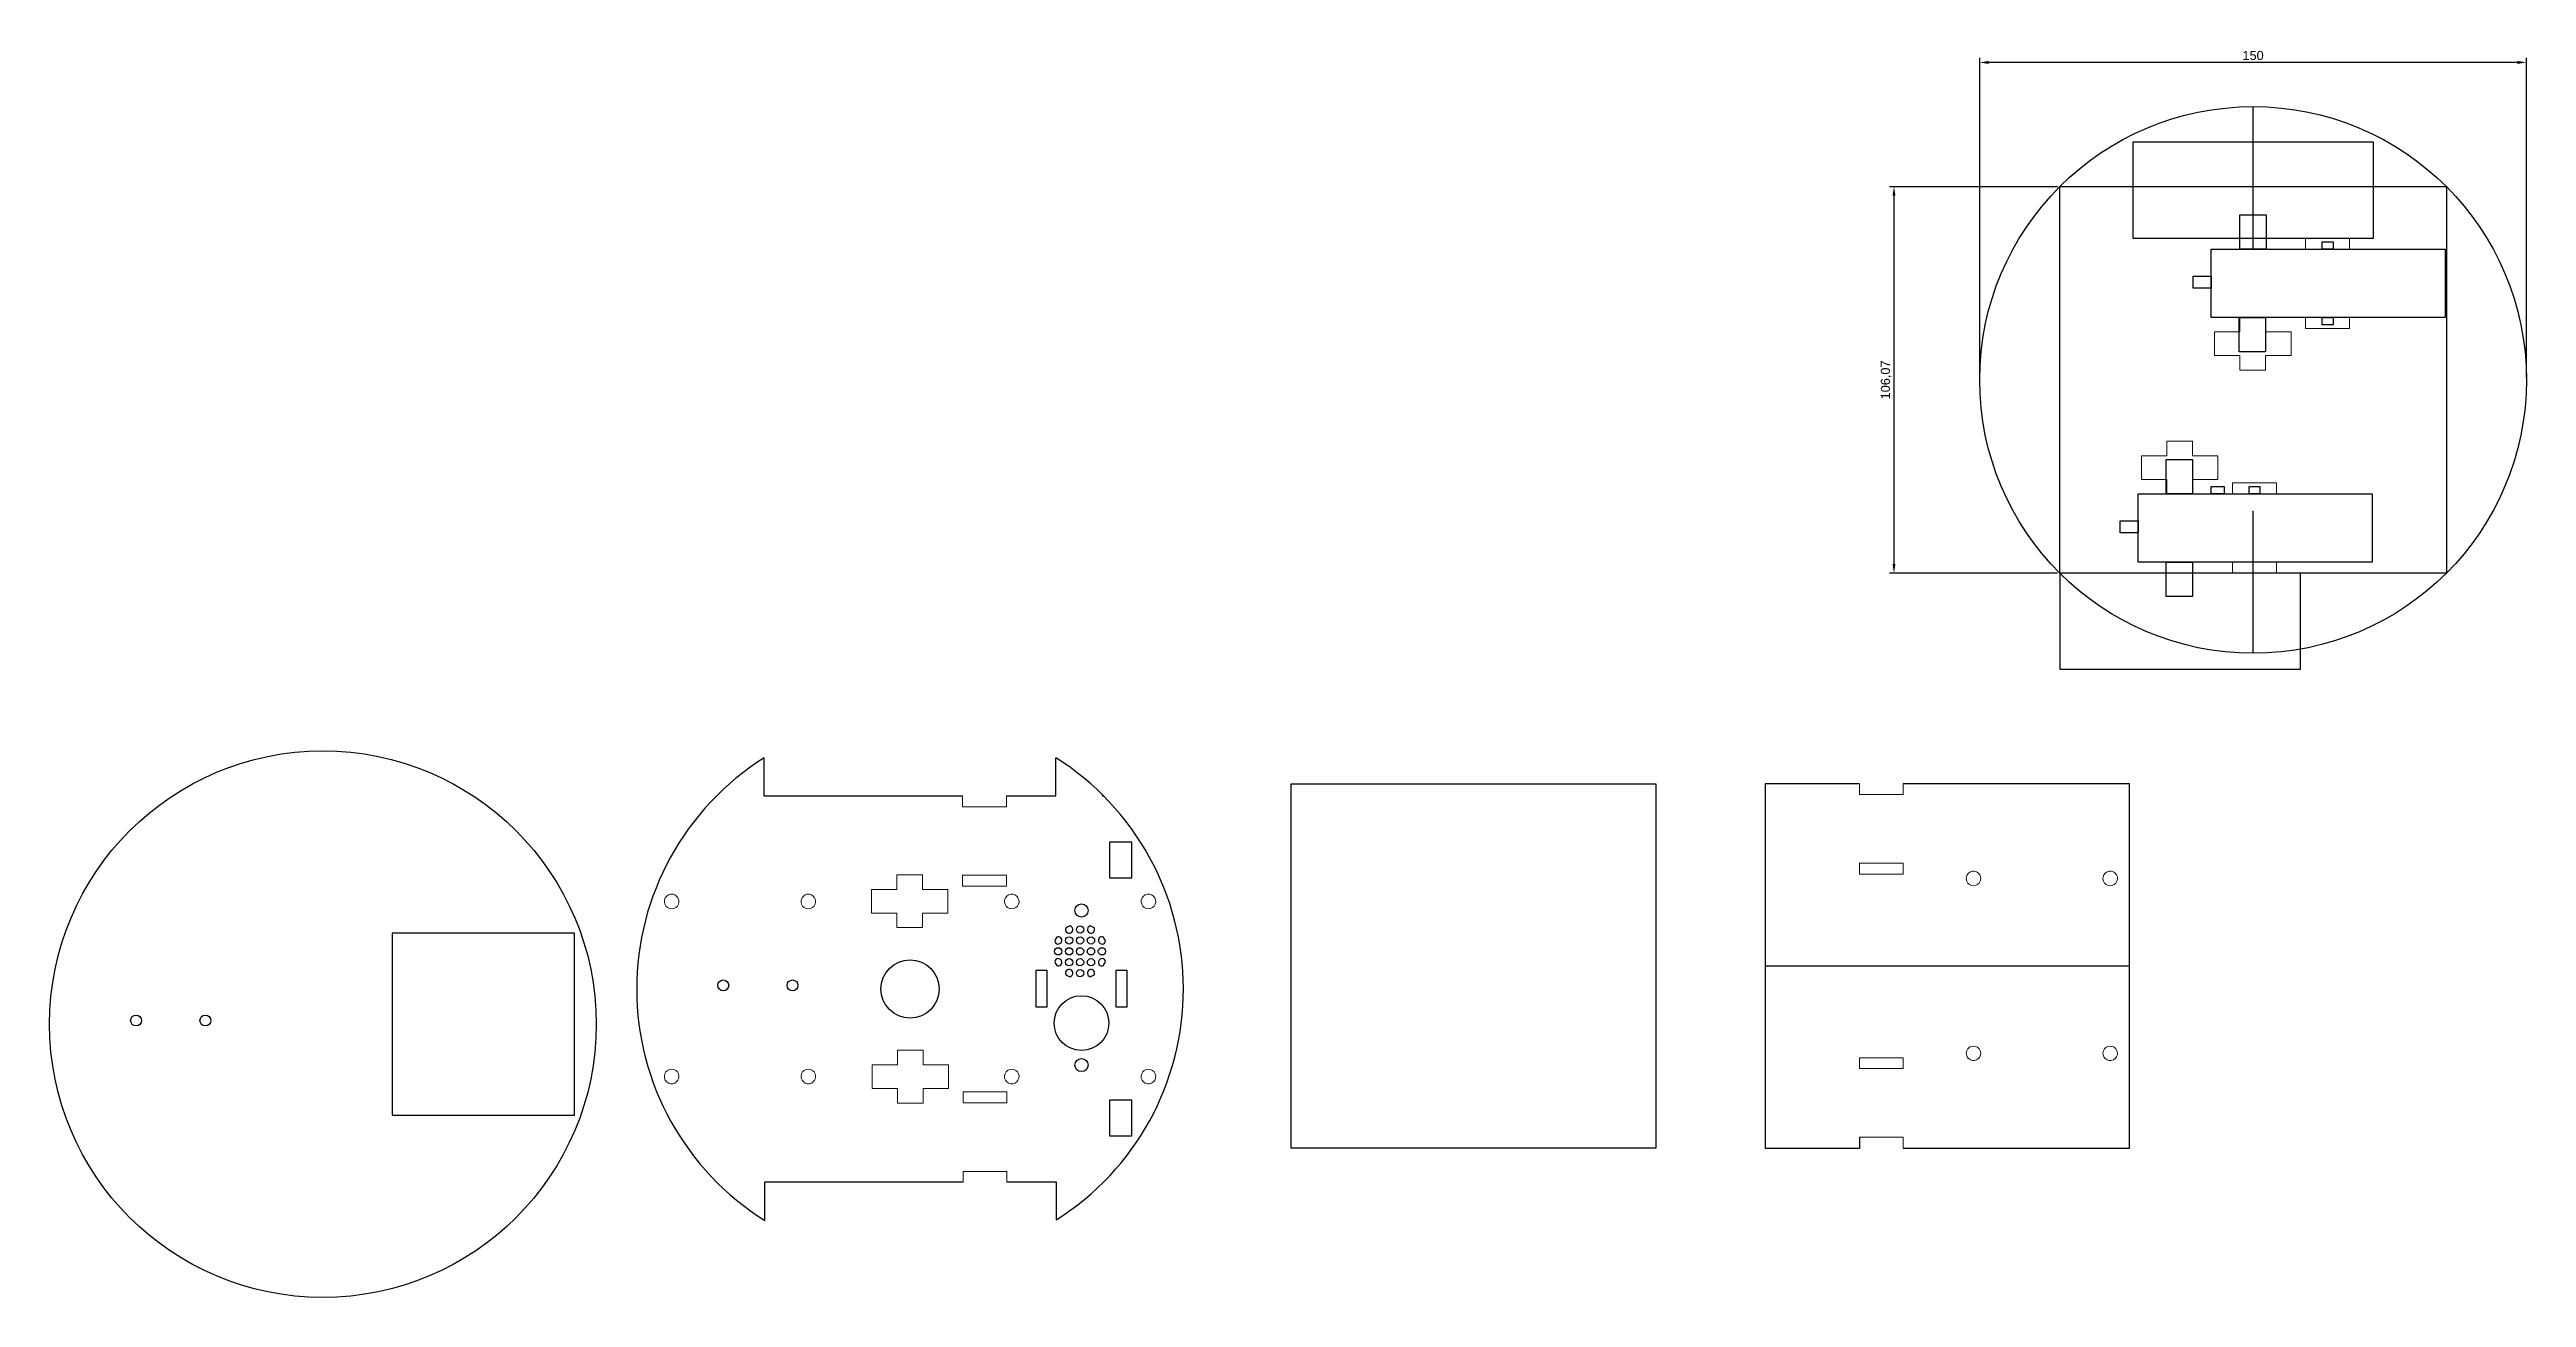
# Model space of a CAD drawing. Header units: millimetres. Extents: x -427 to 3453, y -1931 to 1921.
# Drawn here: x 1114 to 1794, y -816 to -474 of the extents above; entities that cross this region are included whole.
import ezdxf

# ---------------------------------------------------------------- set-up
doc = ezdxf.new("R2010")
doc.units = ezdxf.units.MM
doc.layers.add('corte', color=1, linetype='Continuous')
doc.layers.add('Layer 1', color=7, linetype='Continuous')
doc.styles.get("Standard").update_dxf_attribs({"font": 'arial.ttf'})
doc.dimstyles.new('ISO-25', dxfattribs={"dimtxt": 2.5, "dimasz": 2.5, "dimexe": 1.25, "dimexo": 0.625, "dimtad": 1, "dimtxsty": 'Standard', "dimcen": 2.5, "dimadec": 0, "dimazin": 0, "dimtfac": 1, "dimtmove": 0, "dimatfit": 3, "dimfxl": 1, "dimarcsym": 0})

msp = doc.modelspace()

# ---------------------------------------------------------------- blocks, each defined once
blk = doc.blocks.new('*D17')
at = {"color": 0, "lineweight": -2, "transparency": 16777216}
for p, q in [((1643.56, -563.88), (1643.56, -476.13)), ((1791.06, -477.38), (1646.06, -477.38)), ((1793.56, -563.88), (1793.56, -476.13))]:
    blk.add_line(p, q, dxfattribs=at)
at = {"color": 0, "transparency": 16777216}
for points in [[(1646.06, -476.96), (1646.06, -477.8), (1643.56, -477.38)], [(1791.06, -476.96), (1791.06, -477.8), (1793.56, -477.38)]]:
    blk.add_solid(points, dxfattribs=at)
at = {"layer": 'Defpoints', "color": 0, "transparency": 16777216}
for p in [(1643.56, -477.38), (1643.56, -564.5), (1793.56, -564.5)]:
    blk.add_point(p, dxfattribs=at)
at = {"color": 0, "transparency": 16777216, "insert": (1718.56, -475.48), "char_height": 2.5, "attachment_point": 5}
blk.add_mtext('150', dxfattribs=at)
blk = doc.blocks.new('*D18')
at = {"color": 0, "lineweight": -2, "transparency": 16777216}
for p, q in [((1664.9, -511.47), (1618.79, -511.47)), ((1620.04, -513.97), (1620.04, -615.03)), ((1664.9, -617.53), (1618.79, -617.53))]:
    blk.add_line(p, q, dxfattribs=at)
at = {"color": 0, "transparency": 16777216}
for points in [[(1619.63, -513.97), (1620.46, -513.97), (1620.04, -511.47)], [(1619.63, -615.03), (1620.46, -615.03), (1620.04, -617.53)]]:
    blk.add_solid(points, dxfattribs=at)
at = {"layer": 'Defpoints', "color": 0, "transparency": 16777216}
for p in [(1665.53, -511.47), (1620.04, -617.53), (1665.53, -617.53)]:
    blk.add_point(p, dxfattribs=at)
at = {"color": 0, "transparency": 16777216, "insert": (1617.91, -564.5), "char_height": 2.5, "attachment_point": 5, "rotation": 90}
blk.add_mtext('106,07', dxfattribs=at)

# ---------------------------------------------------------------- dimensions: what is measured, and where the dimension line sits
at = {"color": 242, "true_color": 0xcd2027}
dim = msp.add_linear_dim(base=(1643.562, -477.379), p1=(1793.562, -564.501), p2=(1643.562, -564.501), dimstyle='ISO-25', dxfattribs=at)
dim.commit()
dim.dimension.update_dxf_attribs({"geometry": '*D17', "text_midpoint": (1718.562, -475.477)})
dim = msp.add_linear_dim(base=(1620.042, -617.534), p1=(1665.529, -511.468), p2=(1665.529, -617.534), angle=90, dimstyle='ISO-25', dxfattribs=at)
dim.commit()
dim.dimension.update_dxf_attribs({"geometry": '*D18', "text_midpoint": (1617.915, -564.501)})

# ---------------------------------------------------------------- linework, layer by layer
at = {"color": 242, "true_color": 0xcd2027}
for p, q in [((1718.562, -528.592), (1718.562, -489.501)), ((1718.562, -639.501), (1718.562, -600.411)), ((1584.692, -725.297), (1684.692, -725.297))]:
    msp.add_line(p, q, dxfattribs=at)
for points in [[(1685.562, -499.293), (1685.562, -525.593), (1751.562, -525.593), (1751.562, -499.293), (1685.562, -499.293)], [(1718.562, -528.592), (1714.962, -528.592), (1714.962, -519.192), (1722.162, -519.192), (1722.162, -528.592), (1714.962, -528.592)], [(1707.087, -547.392), (1707.087, -528.592), (1771.287, -528.592), (1771.287, -547.392), (1707.087, -547.392)], [(1738.987, -526.592), (1740.487, -526.592), (1740.487, -528.592), (1737.487, -528.592), (1737.487, -526.592), (1740.487, -526.592)], [(1702.087, -537.992), (1702.087, -536.005), (1707.087, -536.005), (1707.087, -539.296), (1702.087, -539.296), (1702.087, -537.992)], [(1718.387, -547.392), (1721.987, -547.392), (1721.987, -556.792), (1714.787, -556.792), (1714.787, -547.392), (1721.987, -547.392)], [(1738.987, -547.392), (1740.487, -547.392), (1740.487, -549.392), (1737.487, -549.392), (1737.487, -547.392), (1740.487, -547.392)], [(1698.354, -586.336), (1701.954, -586.336), (1701.954, -595.736), (1694.754, -595.736), (1694.754, -586.336), (1701.954, -586.336)], [(1687.054, -614.536), (1687.054, -595.736), (1751.254, -595.736), (1751.254, -614.536), (1687.054, -614.536)], [(1710.604, -593.736), (1710.604, -595.736), (1707.104, -595.736), (1707.104, -593.736), (1710.604, -593.736)], [(1718.954, -593.736), (1720.454, -593.736), (1720.454, -595.736), (1717.454, -595.736), (1717.454, -593.736), (1720.454, -593.736)], [(1682.054, -605.136), (1682.054, -603.149), (1687.054, -603.149), (1687.054, -606.44), (1682.054, -606.44), (1682.054, -605.136)], [(1665.529, -617.534), (1665.529, -643.834), (1731.529, -643.834), (1731.529, -617.534), (1665.529, -617.534)], [(1698.354, -614.536), (1701.954, -614.536), (1701.954, -623.936), (1694.754, -623.936), (1694.754, -614.536), (1701.954, -614.536)]]:
    msp.add_lwpolyline(points)
for points in [[(1665.529, -617.534), (1665.529, -511.468), (1771.595, -511.468), (1771.595, -617.534), (1665.529, -617.534)], [(1310.097, -678.606), (1310.097, -668.196)], [(1390.097, -678.606), (1390.097, -668.196)], [(1310.097, -678.606), (1364.488, -678.606)], [(1376.518, -678.606), (1390.097, -678.606)], [(1402.821, -678.606), (1403.13, -678.606)], [(1404.865, -701.247), (1404.865, -691.247), (1410.865, -691.247), (1410.865, -701.247), (1404.865, -701.247)], [(1208, -716.286), (1208, -766.286), (1258, -766.286), (1258, -716.286), (1208, -716.286)], [(1404.865, -772.031), (1404.865, -762.031), (1410.865, -762.031), (1410.865, -772.031), (1404.865, -772.031)], [(1364.664, -784.672), (1310.272, -784.672)], [(1310.272, -795.192), (1310.272, -784.672)], [(1390.272, -784.672), (1376.693, -784.672)], [(1390.272, -794.971), (1390.272, -784.672)]]:
    msp.add_lwpolyline(points, dxfattribs=at)
msp.add_lwpolyline([(1454.661, -675.297), (1554.661, -675.297), (1554.661, -775.297), (1454.661, -775.297)], close=True, dxfattribs=at)
at = {"color": 240, "linetype": 'ByBlock', "true_color": 0xed1f24}
for points in [[(1390.348, -717.385, 0.0430951), (1389.771, -718.539, 2.7339008)], [(1393.979, -714.331, 0.0430951), (1392.824, -714.909, 2.7339008)], [(1400.662, -714.909, 0.0430951), (1399.508, -714.331, 2.7339008)], [(1403.715, -718.539, 0.0430951), (1403.138, -717.385, 2.7339008)], [(1389.771, -724.068, 0.0430951), (1390.348, -725.222, 2.7339008)], [(1392.824, -727.698, 0.0430951), (1393.979, -728.275, 2.7339008)], [(1399.508, -728.275, 0.0430951), (1400.662, -727.698, 2.7339008)], [(1403.138, -725.222, 0.0430951), (1403.715, -724.068, 2.7339008)]]:
    msp.add_lwpolyline(points, format="xyb", close=True, dxfattribs=at)
at = {"color": 240, "true_color": 0xed1f24}
for points in [[(1384.632, -736.535), (1387.732, -736.535), (1387.732, -726.535), (1384.632, -726.535), (1384.632, -736.535)], [(1406.532, -736.535), (1409.632, -736.535), (1409.632, -726.535), (1406.532, -726.535), (1406.532, -736.535)]]:
    msp.add_lwpolyline(points, dxfattribs=at)
at = {"color": 242, "true_color": 0xcd2027}
for centre, radius in [((1718.562, -564.501), 75), ((1189.01, -741.286), 75), ((1350.097, -731.639), 8)]:
    msp.add_circle(centre, radius, dxfattribs=at)
at = {"color": 240, "true_color": 0xed1f24}
for centre, radius in [((1397.132, -710.088), 1.8), ((1390.743, -721.303), 1), ((1393.743, -718.303), 1), ((1393.743, -721.303), 1), ((1396.743, -715.303), 1), ((1396.743, -718.303), 1), ((1396.743, -721.303), 1), ((1399.743, -718.303), 1), ((1399.743, -721.303), 1), ((1402.743, -721.303), 1), ((1393.743, -724.303), 1), ((1396.743, -724.303), 1), ((1396.743, -727.303), 1), ((1399.743, -724.303), 1), ((1298.853, -730.644), 1.5), ((1317.853, -730.644), 1.5), ((1137.767, -740.29), 1.5), ((1156.767, -740.29), 1.5), ((1397.132, -752.52), 1.8)]:
    msp.add_circle(centre, radius, dxfattribs=at)
at = {"color": 240, "linetype": 'ByBlock', "true_color": 0xed1f24}
msp.add_circle((1397.132, -740.985), 7.5, dxfattribs=at)
at = {"color": 242, "true_color": 0xcd2027}
for start, end in [(122.230953, 237.92734), (302.389521, 57.769047)]:
    msp.add_arc((1350.097, -731.639), 75, start, end, dxfattribs=at)
at = {"layer": 'corte', "color": 242, "true_color": 0xcd2027}
msp.add_line((1610.559, -772.298), (1610.559, -775.297), dxfattribs=at)
for points in [[(1584.692, -675.297), (1584.692, -775.297), (1610.559, -775.297)], [(1610.559, -675.297), (1584.692, -675.297)], [(1622.589, -775.297), (1684.692, -775.297), (1684.692, -675.297), (1622.589, -675.297)]]:
    msp.add_lwpolyline(points, dxfattribs=at)
at = {"layer": 'corte', "lineweight": 0}
for points in [[(1622.589, -675.297), (1622.589, -678.295), (1610.559, -678.295), (1610.559, -675.297)], [(1610.559, -697.095), (1622.589, -697.095), (1622.589, -700.094), (1610.559, -700.094), (1610.559, -697.095)], [(1643.712, -702.03), (1643.429, -702.559), (1642.971, -702.947), (1642.442, -703.194), (1641.842, -703.3), (1641.277, -703.194), (1640.713, -702.947), (1640.29, -702.559), (1640.007, -702.03), (1639.866, -701.43), (1639.902, -700.865), (1640.113, -700.301), (1640.501, -699.842), (1640.995, -699.49), (1641.56, -699.313), (1642.159, -699.313), (1642.724, -699.49), (1643.218, -699.842), (1643.57, -700.301), (1643.817, -700.865), (1643.853, -701.43), (1643.712, -702.03)], [(1681.212, -702.03), (1680.93, -702.559), (1680.471, -702.947), (1679.942, -703.194), (1679.342, -703.3), (1678.778, -703.194), (1678.213, -702.947), (1677.79, -702.559), (1677.508, -702.03), (1677.367, -701.43), (1677.402, -700.865), (1677.613, -700.301), (1678.002, -699.842), (1678.495, -699.49), (1679.06, -699.313), (1679.66, -699.313), (1680.224, -699.49), (1680.718, -699.842), (1681.071, -700.301), (1681.318, -700.865), (1681.353, -701.43), (1681.212, -702.03)], [(1286.553, -708.372), (1286.27, -708.901), (1285.812, -709.289), (1285.283, -709.536), (1284.683, -709.642), (1284.118, -709.536), (1283.554, -709.289), (1283.131, -708.901), (1282.848, -708.372), (1282.707, -707.772), (1282.743, -707.208), (1282.954, -706.644), (1283.342, -706.185), (1283.836, -705.832), (1284.401, -705.656), (1285, -705.656), (1285.565, -705.832), (1286.059, -706.185), (1286.411, -706.644), (1286.658, -707.208), (1286.694, -707.772), (1286.553, -708.372)], [(1324.053, -708.372), (1323.771, -708.901), (1323.312, -709.289), (1322.783, -709.536), (1322.183, -709.642), (1321.619, -709.536), (1321.054, -709.289), (1320.631, -708.901), (1320.349, -708.372), (1320.208, -707.772), (1320.243, -707.208), (1320.454, -706.644), (1320.843, -706.185), (1321.336, -705.832), (1321.901, -705.656), (1322.501, -705.656), (1323.065, -705.832), (1323.559, -706.185), (1323.912, -706.644), (1324.159, -707.208), (1324.194, -707.772), (1324.053, -708.372)], [(1379.852, -708.372), (1379.569, -708.901), (1379.111, -709.289), (1378.582, -709.536), (1377.982, -709.642), (1377.417, -709.536), (1376.853, -709.289), (1376.43, -708.901), (1376.147, -708.372), (1376.006, -707.772), (1376.042, -707.208), (1376.253, -706.644), (1376.641, -706.185), (1377.135, -705.832), (1377.7, -705.656), (1378.299, -705.656), (1378.864, -705.832), (1379.358, -706.185), (1379.71, -706.644), (1379.957, -707.208), (1379.993, -707.772), (1379.852, -708.372)], [(1417.352, -708.372), (1417.07, -708.901), (1416.611, -709.289), (1416.082, -709.536), (1415.482, -709.642), (1414.918, -709.536), (1414.353, -709.289), (1413.93, -708.901), (1413.648, -708.372), (1413.507, -707.772), (1413.542, -707.208), (1413.754, -706.644), (1414.142, -706.185), (1414.635, -705.832), (1415.2, -705.656), (1415.8, -705.656), (1416.364, -705.832), (1416.858, -706.185), (1417.211, -706.644), (1417.458, -707.208), (1417.493, -707.772), (1417.352, -708.372)], [(1643.817, -749.725), (1643.57, -750.29), (1643.218, -750.748), (1642.724, -751.101), (1642.159, -751.277), (1641.56, -751.277), (1640.995, -751.101), (1640.501, -750.748), (1640.113, -750.29), (1639.902, -749.725), (1639.866, -749.161), (1640.007, -748.561), (1640.29, -748.067), (1640.713, -747.644), (1641.277, -747.397), (1641.842, -747.291), (1642.442, -747.397), (1642.971, -747.644), (1643.429, -748.067), (1643.712, -748.561), (1643.853, -749.161), (1643.817, -749.725)], [(1681.353, -749.161), (1681.318, -749.725), (1681.071, -750.29), (1680.718, -750.748), (1680.224, -751.101), (1679.66, -751.277), (1679.06, -751.277), (1678.495, -751.101), (1678.002, -750.748), (1677.613, -750.29), (1677.402, -749.725), (1677.367, -749.161), (1677.508, -748.561), (1677.79, -748.067), (1678.213, -747.644), (1678.778, -747.397), (1679.342, -747.291), (1679.942, -747.397), (1680.471, -747.644), (1680.93, -748.067), (1681.212, -748.561), (1681.353, -749.161)], [(1286.658, -756.068), (1286.411, -756.632), (1286.059, -757.091), (1285.565, -757.444), (1285, -757.62), (1284.401, -757.62), (1283.836, -757.444), (1283.342, -757.091), (1282.954, -756.632), (1282.743, -756.068), (1282.707, -755.503), (1282.848, -754.904), (1283.131, -754.41), (1283.554, -753.986), (1284.118, -753.739), (1284.683, -753.634), (1285.283, -753.739), (1285.812, -753.986), (1286.27, -754.41), (1286.553, -754.904), (1286.694, -755.503), (1286.658, -756.068)], [(1324.194, -755.503), (1324.159, -756.068), (1323.912, -756.632), (1323.559, -757.091), (1323.065, -757.444), (1322.501, -757.62), (1321.901, -757.62), (1321.336, -757.444), (1320.843, -757.091), (1320.454, -756.632), (1320.243, -756.068), (1320.208, -755.503), (1320.349, -754.904), (1320.631, -754.41), (1321.054, -753.986), (1321.619, -753.739), (1322.183, -753.634), (1322.783, -753.739), (1323.312, -753.986), (1323.771, -754.41), (1324.053, -754.904), (1324.194, -755.503)], [(1379.957, -756.068), (1379.71, -756.632), (1379.358, -757.091), (1378.864, -757.444), (1378.299, -757.62), (1377.7, -757.62), (1377.135, -757.444), (1376.641, -757.091), (1376.253, -756.632), (1376.042, -756.068), (1376.006, -755.503), (1376.147, -754.904), (1376.43, -754.41), (1376.853, -753.986), (1377.417, -753.739), (1377.982, -753.634), (1378.582, -753.739), (1379.111, -753.986), (1379.569, -754.41), (1379.852, -754.904), (1379.993, -755.503), (1379.957, -756.068)], [(1417.493, -755.503), (1417.458, -756.068), (1417.211, -756.632), (1416.858, -757.091), (1416.364, -757.444), (1415.8, -757.62), (1415.2, -757.62), (1414.635, -757.444), (1414.142, -757.091), (1413.754, -756.632), (1413.542, -756.068), (1413.507, -755.503), (1413.648, -754.904), (1413.93, -754.41), (1414.353, -753.986), (1414.918, -753.739), (1415.482, -753.634), (1416.082, -753.739), (1416.611, -753.986), (1417.07, -754.41), (1417.352, -754.904), (1417.493, -755.503)], [(1610.559, -750.499), (1622.589, -750.499), (1622.589, -753.498), (1610.559, -753.498), (1610.559, -750.499)], [(1610.559, -772.298), (1622.589, -772.298), (1622.589, -775.297)]]:
    msp.add_lwpolyline(points, dxfattribs=at)
at = {"layer": 'Layer 1', "lineweight": 0}
for points in [[(1744.984, -525.593), (1744.984, -528.592), (1732.954, -528.592), (1732.954, -525.593)], [(1707.977, -551.307), (1714.962, -551.307), (1714.962, -547.286), (1721.982, -547.286), (1721.982, -551.307), (1728.967, -551.307), (1728.967, -557.799), (1721.982, -557.799), (1721.982, -561.785), (1714.962, -561.785), (1714.962, -557.799), (1707.977, -557.799), (1707.977, -551.307)], [(1732.954, -547.392), (1744.984, -547.392), (1744.984, -550.39), (1732.954, -550.39), (1732.954, -547.392)], [(1687.944, -585.329), (1694.929, -585.329), (1694.929, -581.307), (1701.949, -581.307), (1701.949, -585.329), (1708.934, -585.329), (1708.934, -591.82), (1701.949, -591.82), (1701.949, -595.806), (1694.929, -595.806), (1694.929, -591.82), (1687.944, -591.82), (1687.944, -585.329)], [(1712.921, -592.737), (1724.951, -592.737), (1724.951, -595.736), (1712.921, -595.736), (1712.921, -592.737)], [(1712.921, -617.534), (1712.921, -614.536)], [(1712.921, -614.536), (1724.951, -614.536), (1724.951, -617.534)]]:
    msp.add_lwpolyline(points, dxfattribs=at)
at = {"layer": 'Layer 1', "color": 242, "lineweight": 0, "true_color": 0xcd2027}
for points in [[(1376.518, -678.606), (1376.518, -681.605), (1364.488, -681.605), (1364.488, -678.606)], [(1339.512, -704.321), (1346.497, -704.321), (1346.497, -700.299), (1353.517, -700.299), (1353.517, -704.321), (1360.502, -704.321), (1360.502, -710.812), (1353.517, -710.812), (1353.517, -714.798), (1346.497, -714.798), (1346.497, -710.812), (1339.512, -710.812), (1339.512, -704.321)], [(1364.488, -700.405), (1376.518, -700.405), (1376.518, -703.403), (1364.488, -703.403), (1364.488, -700.405)], [(1339.687, -752.467), (1346.672, -752.467), (1346.672, -748.445), (1353.692, -748.445), (1353.692, -752.467), (1360.677, -752.467), (1360.677, -758.958), (1353.692, -758.958), (1353.692, -762.944), (1346.672, -762.944), (1346.672, -758.958), (1339.687, -758.958), (1339.687, -752.467)], [(1364.664, -759.875), (1376.693, -759.875), (1376.693, -762.874), (1364.664, -762.874), (1364.664, -759.875)], [(1364.664, -784.672), (1364.664, -781.674)], [(1364.664, -781.674), (1376.693, -781.674), (1376.693, -784.672)]]:
    msp.add_lwpolyline(points, dxfattribs=at)

msp.set_redraw_order([(e.dxf.handle, doc.entitydb.next_handle()) for e in msp.query("TEXT MTEXT ATTDEF DIMENSION ARC_DIMENSION")])  # texts and dimensions are drawn at this point

doc.saveas('drawing.dxf')
